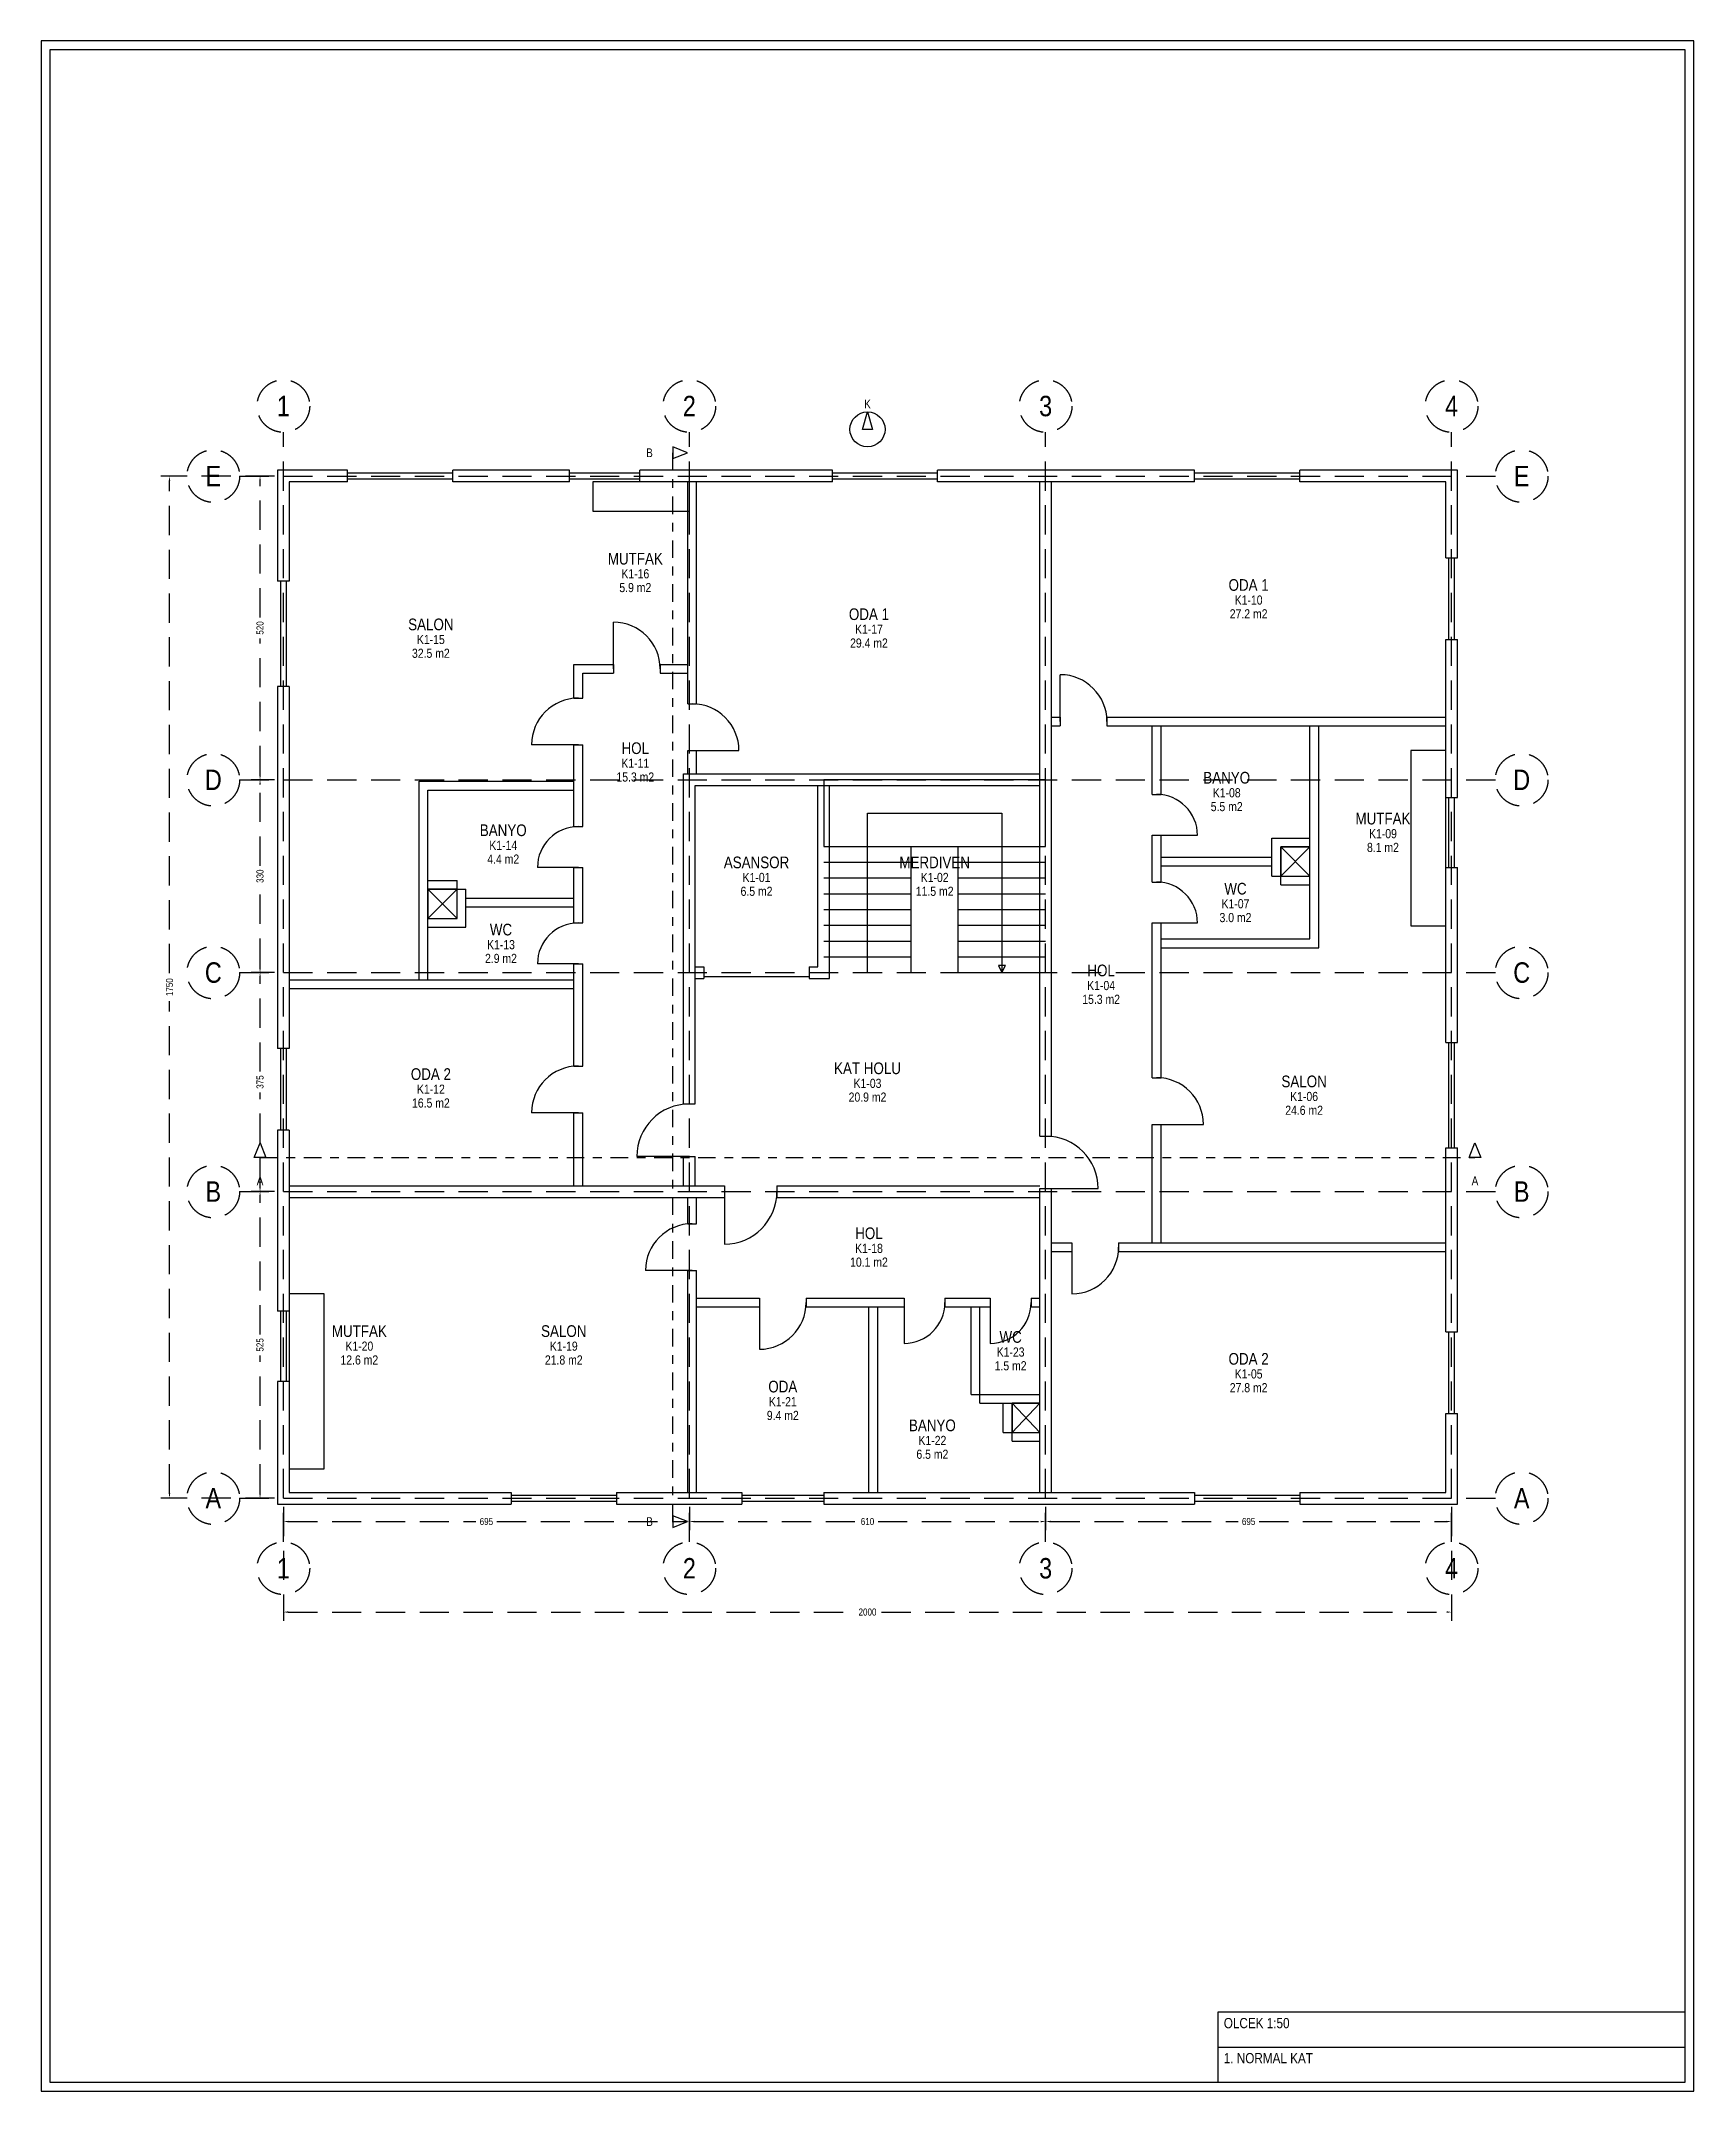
# Model space of a CAD drawing. Header units: millimetres. Extents: x -500 to 372900, y -10150 to 24950.
# Drawn here: x 94900 to 123200, y -10150 to 24950 of the extents above; entities that cross this region are included whole.
import ezdxf
from ezdxf.enums import TextEntityAlignment as Align

# ---------------------------------------------------------------- set-up
doc = ezdxf.new("R2010")
doc.units = ezdxf.units.MM
doc.linetypes.add('DASHED', pattern=[750, 500, -250])
doc.linetypes.add('KESIT_HATTI', pattern=[750, 300, -150, 150, -150])
for name, color, linetype, true_color in [('AKS', 8, 'DASHED', 0x434d58), ('KESIT', 1, 'KESIT_HATTI', 0xc81e1e), ('MERDIVEN', 7, 'Continuous', 0x3c7896), ('SAFT', 7, 'Continuous', 0xc8781e)]:
    doc.layers.add(name, color=color, linetype=linetype, true_color=true_color)
for name, color, linetype in [('CERCEVE', 7, 'Continuous'), ('DUVARLAR', 7, 'Continuous'), ('KAPI-PENCERE', 7, 'Continuous'), ('METIN', 7, 'Continuous'), ('MOBILYA', 7, 'Continuous')]:
    doc.layers.add(name, color=color, linetype=linetype)
doc.styles.get("Standard").update_dxf_attribs({"font": 'arialn.ttf'})
doc.dimstyles.get("Standard").update_dxf_attribs({"dimtxt": 2.5, "dimasz": 2.5, "dimexe": 1.25, "dimexo": 0.625, "dimtad": 1, "dimcen": 2.5, "dimazin": 3, "dimtfac": 1, "dimtmove": 0, "dimatfit": 3})

msp = doc.modelspace()

# ---------------------------------------------------------------- texts
at = {"layer": 'AKS'}
for s, p in [('1', (99050, 18700)), ('2', (106000, 18700)), ('3', (112100, 18700)), ('4', (119050, 18700)), ('E', (97850, 17500)), ('E', (120250, 17500)), ('D', (97850, 12300)), ('D', (120250, 12300)), ('C', (97850, 9000)), ('C', (120250, 9000)), ('B', (97850, 5250)), ('B', (120250, 5250)), ('A', (97850, 0)), ('A', (120250, 0)), ('1', (99050, -1200)), ('2', (106000, -1200)), ('3', (112100, -1200)), ('4', (119050, -1200))]:
    msp.add_text(s, height=350, dxfattribs=at).set_placement(p, align=Align.MIDDLE_CENTER)
at = {"layer": 'KESIT'}
for s, p in [('B', (105316.667, 17900)), ('A', (98650, 5433.333)), ('A', (119450, 5433.333)), ('B', (105316.667, -400))]:
    msp.add_text(s, height=150, dxfattribs=at).set_placement(p, align=Align.MIDDLE_CENTER)
at = {"layer": 'METIN'}
msp.add_text('K', height=150, dxfattribs=at).set_placement((109050, 18735), align=Align.MIDDLE_CENTER)
for s, p in [('OLCEK 1:50', (115150, -8900)), ('1. NORMAL KAT', (115150, -9500))]:
    msp.add_text(s, height=175, dxfattribs=at).set_placement(p, align=Align.TOP_LEFT)

# ---------------------------------------------------------------- blocks, each defined once
blk = doc.blocks.new('_CLOSEDFILLED')
at = {"color": 0, "linetype": 'BYBLOCK'}
blk.add_solid([(-1, 0.16), (0, 0), (-1, -0.16)], dxfattribs=at)
blk = doc.blocks.new('*D28')
at = {"layer": 'AKS'}
for p, q in [((99050, -150), (99050, -550)), ((106000, -150), (106000, -550)), ((99134, -400), (102345, -400)), ((102705, -400), (105916, -400))]:
    blk.add_line(p, q, dxfattribs=at)
at = {"layer": 'Defpoints'}
for p in [(99050, 0), (106000, 0), (99050, -400)]:
    blk.add_point(p, dxfattribs=at)
at = {"layer": 'AKS', "xscale": 84, "yscale": 84, "rotation": 180}
blk.add_blockref('_CLOSEDFILLED', (99050, -400), dxfattribs=at)
at = {"layer": 'AKS', "xscale": 84, "yscale": 84}
blk.add_blockref('_CLOSEDFILLED', (106000, -400), dxfattribs=at)
at = {"layer": 'AKS', "insert": (102525, -400), "char_height": 120, "attachment_point": 5}
blk.add_mtext('695', dxfattribs=at)
blk = doc.blocks.new('*D29')
at = {"layer": 'AKS'}
for p, q in [((106000, -150), (106000, -550)), ((112100, -150), (112100, -550)), ((106084, -400), (108870, -400)), ((109230, -400), (112016, -400))]:
    blk.add_line(p, q, dxfattribs=at)
at = {"layer": 'Defpoints'}
for p in [(106000, 0), (112100, 0), (106000, -400)]:
    blk.add_point(p, dxfattribs=at)
at = {"layer": 'AKS', "xscale": 84, "yscale": 84, "rotation": 180}
blk.add_blockref('_CLOSEDFILLED', (106000, -400), dxfattribs=at)
at = {"layer": 'AKS', "xscale": 84, "yscale": 84}
blk.add_blockref('_CLOSEDFILLED', (112100, -400), dxfattribs=at)
at = {"layer": 'AKS', "insert": (109050, -400), "char_height": 120, "attachment_point": 5}
blk.add_mtext('610', dxfattribs=at)
blk = doc.blocks.new('*D30')
at = {"layer": 'AKS'}
for p, q in [((112100, -150), (112100, -550)), ((119050, -150), (119050, -550)), ((112184, -400), (115395, -400)), ((115755, -400), (118966, -400))]:
    blk.add_line(p, q, dxfattribs=at)
at = {"layer": 'Defpoints'}
for p in [(112100, 0), (119050, 0), (112100, -400)]:
    blk.add_point(p, dxfattribs=at)
at = {"layer": 'AKS', "xscale": 84, "yscale": 84, "rotation": 180}
blk.add_blockref('_CLOSEDFILLED', (112100, -400), dxfattribs=at)
at = {"layer": 'AKS', "xscale": 84, "yscale": 84}
blk.add_blockref('_CLOSEDFILLED', (119050, -400), dxfattribs=at)
at = {"layer": 'AKS', "insert": (115575, -400), "char_height": 120, "attachment_point": 5}
blk.add_mtext('695', dxfattribs=at)
blk = doc.blocks.new('*D31')
at = {"layer": 'AKS'}
for p, q in [((99050, -150), (99050, -2100)), ((119050, -150), (119050, -2100)), ((99134, -1950), (108810, -1950)), ((109290, -1950), (118966, -1950))]:
    blk.add_line(p, q, dxfattribs=at)
at = {"layer": 'Defpoints'}
for p in [(99050, 0), (119050, 0), (99050, -1950)]:
    blk.add_point(p, dxfattribs=at)
at = {"layer": 'AKS', "xscale": 84, "yscale": 84, "rotation": 180}
blk.add_blockref('_CLOSEDFILLED', (99050, -1950), dxfattribs=at)
at = {"layer": 'AKS', "xscale": 84, "yscale": 84}
blk.add_blockref('_CLOSEDFILLED', (119050, -1950), dxfattribs=at)
at = {"layer": 'AKS', "insert": (109050, -1950), "char_height": 120, "attachment_point": 5}
blk.add_mtext('2000', dxfattribs=at)
blk = doc.blocks.new('*D32')
at = {"layer": 'AKS'}
for p, q in [((98900, 5250), (98500, 5250)), ((98650, 2805), (98650, 5166)), ((98650, 84), (98650, 2445)), ((98900, 0), (98500, 0))]:
    blk.add_line(p, q, dxfattribs=at)
at = {"layer": 'Defpoints'}
for p in [(99050, 5250), (98650, 0), (99050, 0)]:
    blk.add_point(p, dxfattribs=at)
at = {"layer": 'AKS', "xscale": 84, "yscale": 84}
for p, rotation in [((98650, 5250), 90), ((98650, 0), 270)]:
    blk.add_blockref('_CLOSEDFILLED', p, dxfattribs=dict(at, rotation=rotation))
at = {"layer": 'AKS', "insert": (98650, 2625), "char_height": 120, "attachment_point": 5, "rotation": 90}
blk.add_mtext('525', dxfattribs=at)
blk = doc.blocks.new('*D33')
at = {"layer": 'AKS'}
for p, q in [((98900, 9000), (98500, 9000)), ((98650, 7305), (98650, 8916)), ((98650, 5334), (98650, 6945)), ((98900, 5250), (98500, 5250))]:
    blk.add_line(p, q, dxfattribs=at)
at = {"layer": 'Defpoints'}
for p in [(99050, 9000), (98650, 5250), (99050, 5250)]:
    blk.add_point(p, dxfattribs=at)
at = {"layer": 'AKS', "xscale": 84, "yscale": 84}
for p, rotation in [((98650, 9000), 90), ((98650, 5250), 270)]:
    blk.add_blockref('_CLOSEDFILLED', p, dxfattribs=dict(at, rotation=rotation))
at = {"layer": 'AKS', "insert": (98650, 7125), "char_height": 120, "attachment_point": 5, "rotation": 90}
blk.add_mtext('375', dxfattribs=at)
blk = doc.blocks.new('*D34')
at = {"layer": 'AKS'}
for p, q in [((98900, 12300), (98500, 12300)), ((98650, 10830), (98650, 12216)), ((98650, 9084), (98650, 10470)), ((98900, 9000), (98500, 9000))]:
    blk.add_line(p, q, dxfattribs=at)
at = {"layer": 'Defpoints'}
for p in [(99050, 12300), (98650, 9000), (99050, 9000)]:
    blk.add_point(p, dxfattribs=at)
at = {"layer": 'AKS', "xscale": 84, "yscale": 84}
for p, rotation in [((98650, 12300), 90), ((98650, 9000), 270)]:
    blk.add_blockref('_CLOSEDFILLED', p, dxfattribs=dict(at, rotation=rotation))
at = {"layer": 'AKS', "insert": (98650, 10650), "char_height": 120, "attachment_point": 5, "rotation": 90}
blk.add_mtext('330', dxfattribs=at)
blk = doc.blocks.new('*D35')
at = {"layer": 'AKS'}
for p, q in [((98900, 17500), (98500, 17500)), ((98650, 15080), (98650, 17416)), ((98650, 12384), (98650, 14720)), ((98900, 12300), (98500, 12300))]:
    blk.add_line(p, q, dxfattribs=at)
at = {"layer": 'Defpoints'}
for p in [(99050, 17500), (98650, 12300), (99050, 12300)]:
    blk.add_point(p, dxfattribs=at)
at = {"layer": 'AKS', "xscale": 84, "yscale": 84}
for p, rotation in [((98650, 17500), 90), ((98650, 12300), 270)]:
    blk.add_blockref('_CLOSEDFILLED', p, dxfattribs=dict(at, rotation=rotation))
at = {"layer": 'AKS', "insert": (98650, 14900), "char_height": 120, "attachment_point": 5, "rotation": 90}
blk.add_mtext('520', dxfattribs=at)
blk = doc.blocks.new('*D36')
at = {"layer": 'AKS'}
for p, q in [((98900, 17500), (96950, 17500)), ((97100, 8990), (97100, 17416)), ((97100, 84), (97100, 8510)), ((98900, 0), (96950, 0))]:
    blk.add_line(p, q, dxfattribs=at)
at = {"layer": 'Defpoints'}
for p in [(99050, 17500), (97100, 0), (99050, 0)]:
    blk.add_point(p, dxfattribs=at)
at = {"layer": 'AKS', "xscale": 84, "yscale": 84}
for p, rotation in [((97100, 17500), 90), ((97100, 0), 270)]:
    blk.add_blockref('_CLOSEDFILLED', p, dxfattribs=dict(at, rotation=rotation))
at = {"layer": 'AKS', "insert": (97100, 8750), "char_height": 120, "attachment_point": 5, "rotation": 90}
blk.add_mtext('1750', dxfattribs=at)
blk = doc.blocks.new('MAHAL_ETIKET')
at = {"layer": 'METIN'}
for tag, height, p in [('MAHAL_ADI', 100, (0, 118)), ('MAHAL_KOD', 78, (0, -11)), ('ALAN', 78, (0, -129))]:
    blk.add_attdef(tag, text='', height=height, dxfattribs=at).set_placement(p, align=Align.MIDDLE_CENTER)

# ---------------------------------------------------------------- dimensions: what is measured, and where the dimension line sits
at = {"layer": 'AKS'}
for base, p1, p2, text, picture, middle in [((97100, 0), (99050, 0), (99050, 17500), '1750', '*D36', (97100, 8750)), ((98650, 12300), (99050, 12300), (99050, 17500), '520', '*D35', (98650, 14900)), ((98650, 9000), (99050, 9000), (99050, 12300), '330', '*D34', (98650, 10650)), ((98650, 5250), (99050, 5250), (99050, 9000), '375', '*D33', (98650, 7125)), ((98650, 0), (99050, 0), (99050, 5250), '525', '*D32', (98650, 2625))]:
    dim = msp.add_linear_dim(base=base, p1=p1, p2=p2, angle=90, text=text, dimstyle='Standard', override={"dimtxt": 120, "dimasz": 84, "dimexe": 150, "dimexo": 150, "dimgap": 80}, dxfattribs=at)
    dim.commit()
    dim.dimension.update_dxf_attribs({"geometry": picture, "text_midpoint": middle})
for base, p1, p2, text, picture, middle in [((99050, -400), (99050, 0), (106000, 0), '695', '*D28', (102525, -400)), ((99050, -1950), (99050, 0), (119050, 0), '2000', '*D31', (109050, -1950)), ((106000, -400), (106000, 0), (112100, 0), '610', '*D29', (109050, -400)), ((112100, -400), (112100, 0), (119050, 0), '695', '*D30', (115575, -400))]:
    dim = msp.add_linear_dim(base=base, p1=p1, p2=p2, text=text, dimstyle='Standard', override={"dimtxt": 120, "dimasz": 84, "dimexe": 150, "dimexo": 150, "dimgap": 80}, dxfattribs=at)
    dim.commit()
    dim.dimension.update_dxf_attribs({"geometry": picture, "text_midpoint": middle})

# ---------------------------------------------------------------- linework, layer by layer
at = {"layer": 'AKS', "linetype": 'DASHED'}
for p, q in [((99050, -750), (99050, 18250)), ((106000, -750), (106000, 18250)), ((112100, -750), (112100, 18250)), ((119050, -750), (119050, 18250)), ((98300, 17500), (119800, 17500)), ((98300, 12300), (119800, 12300)), ((98300, 9000), (119800, 9000)), ((98300, 5250), (119800, 5250)), ((98300, 0), (119800, 0))]:
    msp.add_line(p, q, dxfattribs=at)
at = {"layer": 'AKS'}
for centre in [(99050, 18700), (106000, 18700), (112100, 18700), (119050, 18700), (97850, 17500), (120250, 17500), (97850, 12300), (120250, 12300), (97850, 9000), (120250, 9000), (97850, 5250), (120250, 5250), (97850, 0), (120250, 0), (99050, -1200), (106000, -1200), (112100, -1200), (119050, -1200)]:
    msp.add_circle(centre, 450, dxfattribs=at)
at = {"layer": 'CERCEVE'}
msp.add_line((115050, -9400), (123050, -9400), dxfattribs=at)
for points in [[(94900, -10150), (123200, -10150), (123200, 24950), (94900, 24950)], [(95050, -10000), (123050, -10000), (123050, 24800), (95050, 24800)], [(109050, 18600), (109134, 18300), (108966, 18300)], [(115050, -10000), (123050, -10000), (123050, -8800), (115050, -8800)]]:
    msp.add_lwpolyline(points, close=True, dxfattribs=at)
msp.add_circle((109050, 18300), 300, dxfattribs=at)
at = {"layer": 'DUVARLAR'}
for p, q in [((100150, 17600), (98950, 17600)), ((98950, 17600), (98950, 15700)), ((100150, 17400), (100150, 17600)), ((103950, 17600), (101950, 17600)), ((101950, 17400), (101950, 17600)), ((103950, 17400), (103950, 17600)), ((108450, 17600), (105150, 17600)), ((105150, 17400), (105150, 17600)), ((108450, 17400), (108450, 17600)), ((114650, 17600), (110250, 17600)), ((110250, 17400), (110250, 17600)), ((114650, 17400), (114650, 17600)), ((119150, 17600), (116450, 17600)), ((116450, 17400), (116450, 17600)), ((119150, 16100), (119150, 17600)), ((100150, 17400), (99150, 17400)), ((99150, 17400), (99150, 15700)), ((103950, 17400), (101950, 17400)), ((108450, 17400), (105150, 17400)), ((105975, 13600), (105975, 17400)), ((106125, 13600), (106125, 17400)), ((114650, 17400), (110250, 17400)), ((112000, 6200), (112000, 17400)), ((112200, 6200), (112200, 17400)), ((118950, 17400), (116450, 17400)), ((118950, 16100), (118950, 17400)), ((118950, 16100), (119150, 16100)), ((99150, 15700), (98950, 15700)), ((118950, 12000), (118950, 14700)), ((118950, 14700), (119150, 14700)), ((119150, 12000), (119150, 14700)), ((104025, 14275), (104700, 14275)), ((104025, 13700), (104025, 14275)), ((104175, 14125), (104700, 14125)), ((104175, 13700), (104175, 14125)), ((104700, 14275), (104700, 14125)), ((105500, 14275), (105975, 14275)), ((105500, 14275), (105500, 14125)), ((105500, 14125), (105975, 14125)), ((98950, 13900), (98950, 7700)), ((99150, 13900), (98950, 13900)), ((99150, 13900), (99150, 7700)), ((104025, 13700), (104175, 13700)), ((105975, 13600), (106125, 13600)), ((112200, 13375), (112350, 13375)), ((112350, 13375), (112350, 13225)), ((113150, 13375), (118950, 13375)), ((113150, 13375), (113150, 13225)), ((112200, 13225), (112350, 13225)), ((113150, 13225), (118950, 13225)), ((113925, 12050), (113925, 13225)), ((114075, 12050), (114075, 13225)), ((116625, 9575), (116625, 13225)), ((116775, 9425), (116775, 13225)), ((104025, 11500), (104025, 12900)), ((104025, 12900), (104175, 12900)), ((104175, 11500), (104175, 12900)), ((105975, 12400), (105975, 12800)), ((105975, 12800), (106125, 12800)), ((106125, 12400), (106125, 12800)), ((105900, 12400), (112000, 12400)), ((105900, 6750), (105900, 12400)), ((101375, 12275), (104025, 12275)), ((101375, 8875), (101375, 12275)), ((101525, 12125), (104025, 12125)), ((101525, 8875), (101525, 12125)), ((106100, 12200), (112000, 12200)), ((106100, 6750), (106100, 12200)), ((108200, 9100), (108200, 12200)), ((108400, 8900), (108400, 12200)), ((113925, 12050), (114075, 12050)), ((118950, 12000), (119150, 12000)), ((104025, 11500), (104175, 11500)), ((113925, 10550), (113925, 11350)), ((113925, 11350), (114075, 11350)), ((114075, 10550), (114075, 11350)), ((115975, 11300), (116625, 11300)), ((115975, 10650), (115975, 11300)), ((114075, 10975), (115975, 10975)), ((116125, 11150), (116625, 11150)), ((116125, 10500), (116125, 11150)), ((101525, 10575), (102025, 10575)), ((102025, 9925), (102025, 10575)), ((104025, 9850), (104025, 10800)), ((104025, 10800), (104175, 10800)), ((104175, 9850), (104175, 10800)), ((113925, 10550), (114075, 10550)), ((114075, 10825), (115975, 10825)), ((115975, 10650), (116625, 10650)), ((118950, 7800), (118950, 10800)), ((118950, 10800), (119150, 10800)), ((119150, 7800), (119150, 10800)), ((101525, 10425), (102175, 10425)), ((102175, 9775), (102175, 10425)), ((102175, 10275), (104025, 10275)), ((116125, 10500), (116625, 10500)), ((101525, 9925), (102025, 9925)), ((102175, 10125), (104025, 10125)), ((104025, 9850), (104175, 9850)), ((113925, 7200), (113925, 9850)), ((113925, 9850), (114075, 9850)), ((114075, 7200), (114075, 9850)), ((101525, 9775), (102175, 9775)), ((114075, 9575), (116625, 9575)), ((104025, 7400), (104025, 9150)), ((104025, 9150), (104175, 9150)), ((104175, 7400), (104175, 9150)), ((114075, 9425), (116775, 9425)), ((99150, 8875), (104025, 8875)), ((106100, 9100), (106250, 9100)), ((106100, 8900), (106250, 8900)), ((106250, 9100), (106250, 8900)), ((108050, 9100), (108200, 9100)), ((108050, 9100), (108050, 8900)), ((108050, 8900), (108400, 8900)), ((99150, 8725), (104025, 8725)), ((118950, 7800), (119150, 7800)), ((99150, 7700), (98950, 7700)), ((104025, 7400), (104175, 7400)), ((113925, 7200), (114075, 7200)), ((105900, 6750), (106100, 6750)), ((104025, 5350), (104025, 6600)), ((104025, 6600), (104175, 6600)), ((104175, 5350), (104175, 6600)), ((113925, 4375), (113925, 6400)), ((113925, 6400), (114075, 6400)), ((114075, 4375), (114075, 6400)), ((98950, 6300), (98950, 3200)), ((99150, 6300), (98950, 6300)), ((99150, 6300), (99150, 3200)), ((112000, 6200), (112200, 6200)), ((118950, 2850), (118950, 6000)), ((118950, 6000), (119150, 6000)), ((119150, 2850), (119150, 6000)), ((105900, 5350), (105900, 5850)), ((105900, 5850), (106100, 5850)), ((106100, 5350), (106100, 5850)), ((99150, 5350), (106600, 5350)), ((106600, 5350), (106600, 5150)), ((107500, 5350), (112000, 5350)), ((107500, 5350), (107500, 5150)), ((112000, 100), (112000, 5300)), ((112000, 5300), (112200, 5300)), ((112200, 100), (112200, 5300)), ((99150, 5150), (106600, 5150)), ((105975, 4700), (105975, 5150)), ((106125, 4700), (106125, 5150)), ((107500, 5150), (112000, 5150)), ((105975, 4700), (106125, 4700)), ((112200, 4375), (112550, 4375)), ((112200, 4225), (112550, 4225)), ((112550, 4375), (112550, 4225)), ((113350, 4375), (118950, 4375)), ((113350, 4375), (113350, 4225)), ((113350, 4225), (118950, 4225)), ((105975, 100), (105975, 3900)), ((105975, 3900), (106125, 3900)), ((106125, 100), (106125, 3900)), ((99150, 3200), (98950, 3200)), ((106125, 3425), (107200, 3425)), ((106125, 3275), (107200, 3275)), ((107200, 3425), (107200, 3275)), ((108000, 3425), (109675, 3425)), ((108000, 3425), (108000, 3275)), ((108000, 3275), (109675, 3275)), ((109075, 100), (109075, 3275)), ((109225, 100), (109225, 3275)), ((109675, 3425), (109675, 3275)), ((110375, 3425), (111150, 3425)), ((110375, 3425), (110375, 3275)), ((110375, 3275), (111150, 3275)), ((110825, 1775), (110825, 3275)), ((110975, 1625), (110975, 3275)), ((111150, 3425), (111150, 3275)), ((111850, 3425), (112000, 3425)), ((111850, 3425), (111850, 3275)), ((111850, 3275), (112000, 3275)), ((118950, 2850), (119150, 2850)), ((98950, 2000), (98950, -100)), ((99150, 2000), (98950, 2000)), ((99150, 2000), (99150, 100)), ((110825, 1775), (112000, 1775)), ((110975, 1625), (112000, 1625)), ((111375, 1125), (111375, 1625)), ((111525, 975), (111525, 1625)), ((118950, 100), (118950, 1450)), ((118950, 1450), (119150, 1450)), ((119150, -100), (119150, 1450)), ((111375, 1125), (112000, 1125)), ((111525, 975), (112000, 975)), ((99150, 100), (102950, 100)), ((102950, 100), (102950, -100)), ((104750, 100), (106900, 100)), ((104750, 100), (104750, -100)), ((106900, 100), (106900, -100)), ((108300, 100), (114650, 100)), ((108300, 100), (108300, -100)), ((114650, 100), (114650, -100)), ((116450, 100), (118950, 100)), ((116450, 100), (116450, -100)), ((98950, -100), (102950, -100)), ((104750, -100), (106900, -100)), ((108300, -100), (114650, -100)), ((116450, -100), (119150, -100))]:
    msp.add_line(p, q, dxfattribs=at)
at = {"layer": 'KAPI-PENCERE'}
for p, q in [((101950, 17550), (100150, 17550)), ((105150, 17550), (103950, 17550)), ((110250, 17550), (108450, 17550)), ((116450, 17550), (114650, 17550)), ((101950, 17450), (100150, 17450)), ((105150, 17450), (103950, 17450)), ((110250, 17450), (108450, 17450)), ((116450, 17450), (114650, 17450)), ((119000, 14700), (119000, 16100)), ((119100, 14700), (119100, 16100)), ((99000, 15700), (99000, 13900)), ((99100, 15700), (99100, 13900)), ((104700, 14200), (104700, 15000)), ((112350, 13300), (112350, 14100)), ((104100, 12900), (103300, 12900)), ((106050, 12800), (106850, 12800)), ((119000, 10800), (119000, 12000)), ((119100, 10800), (119100, 12000)), ((114000, 11350), (114700, 11350)), ((104100, 10800), (103400, 10800)), ((114000, 9850), (114700, 9850)), ((104100, 9150), (103400, 9150)), ((106250, 8933.333), (108050, 8933.333)), ((108050, 8933.333), (108050, 8900)), ((119000, 6000), (119000, 7800)), ((119100, 6000), (119100, 7800)), ((99000, 7700), (99000, 6300)), ((99100, 7700), (99100, 6300)), ((104100, 6600), (103300, 6600)), ((114000, 6400), (114800, 6400)), ((106000, 5850), (105100, 5850)), ((112100, 5300), (113000, 5300)), ((106600, 5250), (106600, 4350)), ((112550, 4300), (112550, 3500)), ((106050, 3900), (105250, 3900)), ((99000, 3200), (99000, 2000)), ((99100, 3200), (99100, 2000)), ((107200, 3350), (107200, 2550)), ((109675, 3350), (109675, 2650)), ((111150, 3350), (111150, 2650)), ((119000, 1450), (119000, 2850)), ((119100, 1450), (119100, 2850)), ((102950, 50), (104750, 50)), ((106900, 50), (108300, 50)), ((114650, 50), (116450, 50)), ((102950, -50), (104750, -50)), ((106900, -50), (108300, -50)), ((114650, -50), (116450, -50))]:
    msp.add_line(p, q, dxfattribs=at)
for centre, radius, start, end in [((104700, 14200), 800, 0, 90), ((112350, 13300), 800, 0, 90), ((104100, 12900), 800, 90, 180), ((106050, 12800), 800, 0, 90), ((114000, 11350), 700, 0, 90), ((104100, 10800), 700, 90, 180), ((114000, 9850), 700, 0, 90), ((104100, 9150), 700, 90, 180), ((104100, 6600), 800, 90, 180), ((114000, 6400), 800, 0, 90), ((106000, 5850), 900, 90, 180), ((112100, 5300), 900, 0, 90), ((106600, 5250), 900, -90, 0), ((106050, 3900), 800, 90, 180), ((112550, 4300), 800, -90, 0), ((107200, 3350), 800, -90, 0), ((109675, 3350), 700, -90, 0), ((111150, 3350), 700, -90, 0)]:
    msp.add_arc(centre, radius, start, end, dxfattribs=at)
at = {"layer": 'KESIT', "linetype": 'KESIT_HATTI'}
for p, q in [((105716.667, -400), (105716.667, 17900)), ((98650, 5833.333), (119450, 5833.333))]:
    msp.add_line(p, q, dxfattribs=at)
at = {"layer": 'KESIT'}
for points in [[(105966.667, 17900), (105716.667, 18000), (105716.667, 17800)], [(98650, 6083.333), (98750, 5833.333), (98550, 5833.333)], [(119450, 6083.333), (119550, 5833.333), (119350, 5833.333)], [(105966.667, -400), (105716.667, -300), (105716.667, -500)]]:
    msp.add_lwpolyline(points, close=True, dxfattribs=at)
at = {"layer": 'MERDIVEN'}
for p, q in [((109050, 9000), (109050, 11730)), ((109050, 11730), (111350, 11730)), ((111350, 11730), (111350, 9000)), ((108300, 11160), (109800, 11160)), ((108300, 10890), (109800, 10890)), ((109800, 9000), (109800, 11160)), ((110600, 9000), (110600, 11160)), ((110600, 10890), (112100, 10890)), ((108300, 10620), (109800, 10620)), ((110600, 10620), (112100, 10620)), ((108300, 10350), (109800, 10350)), ((110600, 10350), (112100, 10350)), ((108300, 10080), (109800, 10080)), ((110600, 10080), (112100, 10080)), ((108300, 9810), (109800, 9810)), ((108300, 9540), (109800, 9540)), ((110600, 9810), (112100, 9810)), ((110600, 9540), (112100, 9540)), ((108300, 9270), (109800, 9270)), ((110600, 9270), (112100, 9270)), ((110600, 9000), (112100, 9000))]:
    msp.add_line(p, q, dxfattribs=at)
for points in [[(108300, 11160), (112100, 11160), (112100, 12300), (108300, 12300)], [(111350, 9000), (111410, 9120), (111290, 9120)]]:
    msp.add_lwpolyline(points, close=True, dxfattribs=at)
at = {"layer": 'MOBILYA'}
for points in [[(104350, 16900), (106000, 16900), (106000, 17400), (104350, 17400)], [(118350, 9800), (118950, 9800), (118950, 12800), (118350, 12800)], [(99150, 500), (99750, 500), (99750, 3500), (99150, 3500)]]:
    msp.add_lwpolyline(points, close=True, dxfattribs=at)
at = {"layer": 'SAFT'}
for p, q in [((116125, 10650), (116625, 11150)), ((116625, 10650), (116125, 11150)), ((101525, 9925), (102025, 10425)), ((102025, 9925), (101525, 10425)), ((111525, 1125), (112000, 1625)), ((112000, 1125), (111525, 1625))]:
    msp.add_line(p, q, dxfattribs=at)
for points in [[(116125, 10650), (116625, 10650), (116625, 11150), (116125, 11150)], [(101525, 9925), (102025, 9925), (102025, 10425), (101525, 10425)], [(111525, 1125), (112000, 1125), (112000, 1625), (111525, 1625)]]:
    msp.add_lwpolyline(points, close=True, dxfattribs=at)

# ---------------------------------------------------------------- block references
at = {"layer": 'METIN', "xscale": 2, "yscale": 2}
for p, values in [((105075, 15850), {'MAHAL_ADI': 'MUTFAK', 'MAHAL_KOD': 'K1-16', 'ALAN': '5.9 m2'}), ((115575, 15400), {'MAHAL_ADI': 'ODA 1', 'MAHAL_KOD': 'K1-10', 'ALAN': '27.2 m2'}), ((109075, 14900), {'MAHAL_ADI': 'ODA 1', 'MAHAL_KOD': 'K1-17', 'ALAN': '29.4 m2'}), ((101574.384, 14724.75), {'MAHAL_ADI': 'SALON', 'MAHAL_KOD': 'K1-15', 'ALAN': '32.5 m2'}), ((105074.524, 12605.823), {'MAHAL_ADI': 'HOL', 'MAHAL_KOD': 'K1-11', 'ALAN': '15.3 m2'}), ((115200, 12100), {'MAHAL_ADI': 'BANYO', 'MAHAL_KOD': 'K1-08', 'ALAN': '5.5 m2'}), ((117875, 11400), {'MAHAL_ADI': 'MUTFAK', 'MAHAL_KOD': 'K1-09', 'ALAN': '8.1 m2'}), ((102813.77, 11200.488), {'MAHAL_ADI': 'BANYO', 'MAHAL_KOD': 'K1-14', 'ALAN': '4.4 m2'}), ((107150, 10650), {'MAHAL_ADI': 'ASANSOR', 'MAHAL_KOD': 'K1-01', 'ALAN': '6.5 m2'}), ((110200, 10650), {'MAHAL_ADI': 'MERDIVEN', 'MAHAL_KOD': 'K1-02', 'ALAN': '11.5 m2'}), ((115350, 10200), {'MAHAL_ADI': 'WC', 'MAHAL_KOD': 'K1-07', 'ALAN': '3.0 m2'}), ((102775, 9500), {'MAHAL_ADI': 'WC', 'MAHAL_KOD': 'K1-13', 'ALAN': '2.9 m2'}), ((113050, 8800), {'MAHAL_ADI': 'HOL', 'MAHAL_KOD': 'K1-04', 'ALAN': '15.3 m2'}), ((109050, 7125), {'MAHAL_ADI': 'KAT HOLU', 'MAHAL_KOD': 'K1-03', 'ALAN': '20.9 m2'}), ((101575, 7025), {'MAHAL_ADI': 'ODA 2', 'MAHAL_KOD': 'K1-12', 'ALAN': '16.5 m2'}), ((116525, 6900), {'MAHAL_ADI': 'SALON', 'MAHAL_KOD': 'K1-06', 'ALAN': '24.6 m2'}), ((109075, 4300), {'MAHAL_ADI': 'HOL', 'MAHAL_KOD': 'K1-18', 'ALAN': '10.1 m2'}), ((100350, 2625), {'MAHAL_ADI': 'MUTFAK', 'MAHAL_KOD': 'K1-20', 'ALAN': '12.6 m2'}), ((103850, 2625), {'MAHAL_ADI': 'SALON', 'MAHAL_KOD': 'K1-19', 'ALAN': '21.8 m2'}), ((111500, 2525), {'MAHAL_ADI': 'WC', 'MAHAL_KOD': 'K1-23', 'ALAN': '1.5 m2'}), ((115575, 2150), {'MAHAL_ADI': 'ODA 2', 'MAHAL_KOD': 'K1-05', 'ALAN': '27.8 m2'}), ((107600, 1675), {'MAHAL_ADI': 'ODA', 'MAHAL_KOD': 'K1-21', 'ALAN': '9.4 m2'}), ((110160.822, 1010.822), {'MAHAL_ADI': 'BANYO', 'MAHAL_KOD': 'K1-22', 'ALAN': '6.5 m2'})]:
    msp.add_blockref('MAHAL_ETIKET', p, dxfattribs=at).add_auto_attribs(values)

msp.set_redraw_order([(e.dxf.handle, doc.entitydb.next_handle()) for e in msp.query("TEXT MTEXT ATTDEF DIMENSION ARC_DIMENSION")])  # texts and dimensions are drawn at this point

doc.saveas('drawing.dxf')
